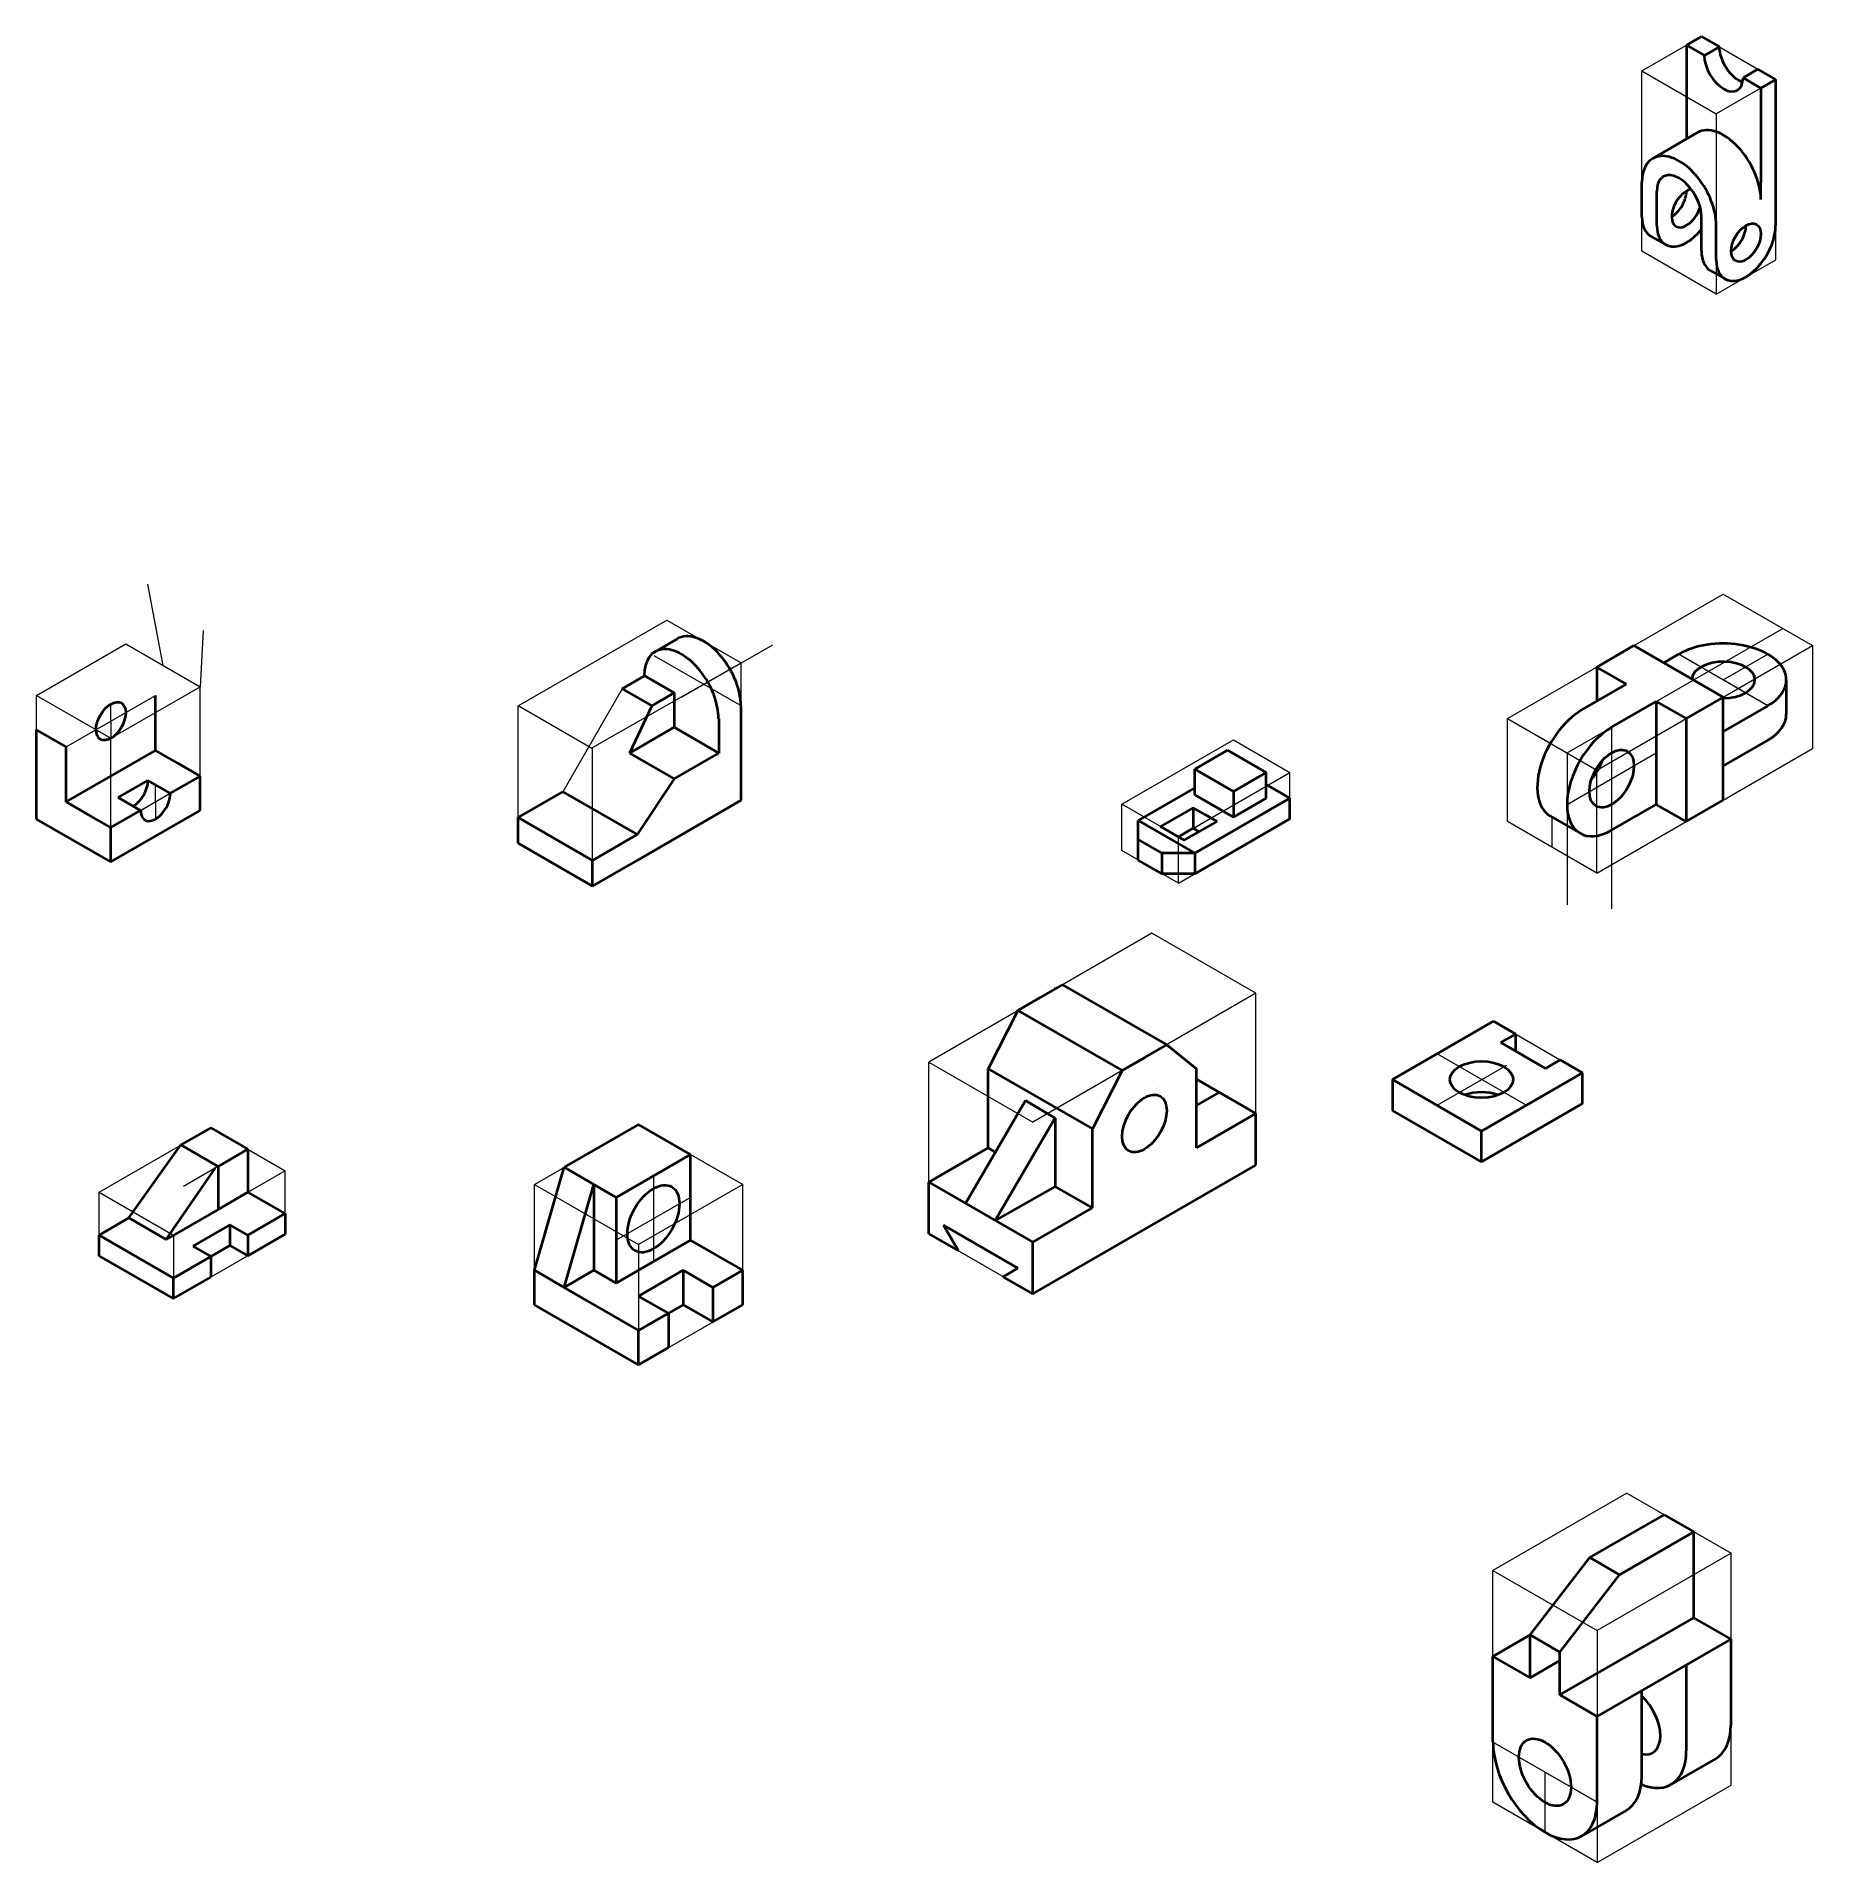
# Model space of a CAD drawing. Header units: millimetres. Extents: x 172 to 6451, y -595 to 608.
# Drawn here: x 172 to 1206, y -455 to 608 of the extents above; entities that cross this region are included whole.
import ezdxf

# ---------------------------------------------------------------- set-up
doc = ezdxf.new("R2010")
doc.units = ezdxf.units.MM
doc.header["$LTSCALE"] = 10
doc.linetypes.add('CENTER2', pattern=[28.575, 19.05, -3.175, 3.175, -3.175])
for name, color, linetype, lineweight in [('Centre', 1, 'CENTER2', 20), ('Dimension n Hatch', 6, 'Continuous', 20), ('Object', 2, 'Continuous', 40), ('Projection', 5, 'Continuous', 5)]:
    doc.layers.add(name, color=color, linetype=linetype, lineweight=lineweight)

msp = doc.modelspace()

# ---------------------------------------------------------------- linework, layer by layer
at = {"layer": 'Centre'}
for p, q in [((1120.6, 487), (1120.6, 487)), ((1155.2, 467), (1155.2, 467)), ((582.3, 218.4), (531.7, 247.6)), ((547.6, 223.4), (600.8, 254)), ((1180.2, 218.5), (1128.2, 248.5)), ((1154.2, 233.5), (1180.2, 248.5)), ((189.3, 194.5), (241.3, 224.5)), ((1180.2, 218.5), (1154.2, 233.5)), ((1154.2, 223.5), (1154.2, 222.9)), ((215.3, 209.5), (215.3, 219.5)), ((1154.2, 203.5), (1180.2, 218.5)), ((189.3, 194.5), (215.3, 209.5)), ((215.3, 209.5), (215.3, 199.5)), ((1089.2, 206), (1089.2, 100.3)), ((1063.2, 161), (1115.2, 191)), ((241.3, 162.5), (241.3, 172.5)), ((232.6, 157.5), (249.9, 167.5)), ((241.3, 162.5), (241.3, 152.5)), ((894.9, 160.6), (847.4, 133.2)), ((850.1, 156.5), (859.4, 151.1)), ((1054.6, 136), (1054.6, 153.7)), ((1039.4, -14.2), (987.5, 15.8)), ((987.5, -14.2), (1028.1, 9.2)), ((295, -39.8), (257.5, -61.5)), ((531.2, -55.3), (531.2, -105.3)), ((552.9, -67.8), (509.6, -92.8)), ((721.8, -96.5), (700.2, -84)), ((1080.7, -420.1), (1020.1, -385.1)), ((1050.4, -437.6), (1050.4, -402.6)), ((1050.4, -402.6), (1080.7, -420.1))]:
    msp.add_line(p, q, dxfattribs=at)
at = {"layer": 'Dimension n Hatch'}
msp.add_line((236.7, 289.3), (245.6, 242), dxfattribs=at)
at = {"layer": 'Object'}
for p, q in [((1141.5, 608.2), (1132.8, 603.2)), ((1141.5, 608.2), (1151.9, 602.2)), ((1132.8, 603.2), (1143.2, 597.2)), ((1132.8, 603.2), (1132.8, 548.2)), ((1143.2, 597.2), (1151.9, 602.2)), ((1165.7, 584.2), (1174.4, 589.2)), ((1184.8, 583.2), (1174.4, 589.2)), ((1176.1, 578.2), (1165.7, 584.2)), ((1184.8, 583.2), (1176.1, 578.2)), ((1176.1, 578.2), (1176.1, 523.2)), ((1184.8, 518.2), (1184.8, 583.2)), ((1139.1, 552.2), (1113.2, 537.2)), ((1106.8, 503.2), (1106.8, 523.2)), ((1176.1, 513.2), (1176.1, 523.2)), ((1115.5, 498.2), (1115.5, 518.2)), ((1184.8, 498.2), (1184.8, 518.2)), ((1184.8, 518.2), (1184.8, 518.2)), ((1141.5, 483.2), (1141.5, 503.2)), ((1111.9, 492), (1120.6, 487)), ((1150.1, 478.2), (1150.1, 498.2)), ((1146.5, 472), (1155.2, 467)), ((544.9, 257.3), (529.9, 248.6)), ((1080.6, 241), (1102.2, 253.5)), ((1102.2, 253.5), (1154.2, 223.5)), ((1128.2, 248.5), (1119.5, 243.5)), ((513, 228.4), (526, 235.9)), ((525.8, 236), (543.2, 226)), ((582.3, 243.4), (582.3, 243.4)), ((1097.9, 231), (1080.6, 241)), ((1080.6, 241), (1080.6, 221)), ((241.3, 192.5), (241.3, 224.5)), ((513, 228.4), (530.3, 218.4)), ((530.3, 218.4), (543.3, 225.9)), ((543.3, 225.9), (543.3, 205.9)), ((1071.9, 216), (1097.9, 231)), ((1154.2, 223.5), (1132.5, 211)), ((1154.2, 163.5), (1154.2, 223.5)), ((1190.9, 233.5), (1190.9, 213.5)), ((530.3, 218.4), (517.3, 190.9)), ((582.3, 218.4), (582.1, 218.3)), ((582.3, 163.4), (582.3, 218.4)), ((1089.2, 206), (1115.2, 221)), ((1115.2, 221), (1115.2, 161)), ((1115.2, 221), (1132.5, 211)), ((1180.2, 218.5), (1154.2, 203.5)), ((172, 152.5), (172, 204.5)), ((189.3, 194.5), (172, 204.5)), ((543.3, 205.9), (517.3, 190.9)), ((543.3, 205.9), (569.3, 190.9)), ((569.3, 210.9), (569.3, 190.9)), ((1132.5, 211), (1132.5, 151)), ((189.3, 162.5), (189.3, 194.5)), ((189.3, 162.5), (241.3, 192.5)), ((254.3, 185), (241.3, 192.5)), ((582.3, 178.4), (582.3, 198.4)), ((846.4, 181.6), (865.5, 192.6)), ((865.5, 192.6), (888, 179.6)), ((1180.2, 198.5), (1154.2, 183.5)), ((254.3, 185), (267.3, 177.5)), ((517.3, 190.9), (543.3, 175.9)), ((543.3, 175.9), (569.3, 190.9)), ((846.4, 166.6), (846.4, 181.6)), ((846.4, 181.6), (868.9, 168.6)), ((1080.6, 182.2), (1080.6, 181)), ((219.6, 165), (236.9, 175)), ((249.9, 167.5), (236.9, 175)), ((267.3, 177.5), (249.9, 167.5)), ((267.3, 157.5), (267.3, 177.5)), ((543.3, 175.9), (521.7, 143.4)), ((582.3, 163.4), (582.3, 178.4)), ((846.4, 170.6), (813.5, 151.6)), ((888, 179.6), (868.9, 168.6)), ((888, 164.6), (888, 179.6)), ((901.8, 164.6), (888, 172.6)), ((202.3, 155), (189.3, 162.5)), ((219.6, 165), (232.6, 157.5)), ((452.4, 153.4), (478.4, 168.4)), ((478.4, 168.4), (521.7, 143.4)), ((521.7, 128.4), (582.3, 163.4)), ((868.9, 153.6), (846.4, 166.6)), ((901.8, 164.6), (846.4, 132.6)), ((868.9, 168.6), (868.9, 153.6)), ((868.9, 153.6), (888, 164.6)), ((901.8, 164.6), (894.9, 160.6)), ((901.8, 152.6), (901.8, 164.6)), ((1089.2, 146), (1115.2, 161)), ((1132.5, 151), (1115.2, 161)), ((1132.5, 151), (1154.2, 163.5)), ((215.3, 127.5), (172, 152.5)), ((215.3, 147.5), (202.3, 155)), ((215.3, 127.5), (267.3, 157.5)), ((215.3, 147.5), (232.6, 157.5)), ((452.4, 138.4), (452.4, 153.4)), ((495.7, 128.4), (452.4, 153.4)), ((813.5, 151.6), (846.4, 132.6)), ((813.5, 139.6), (813.5, 151.6)), ((845.5, 159.1), (826.5, 148.1)), ((840.3, 140.1), (859.4, 151.1)), ((859.4, 151.1), (845.5, 159.1)), ((845.5, 159.1), (845.5, 147.1)), ((901.8, 152.6), (846.4, 120.6)), ((852.5, 155.1), (859.4, 151.1)), ((901.8, 152.6), (894.9, 148.6)), ((1053.5, 154.2), (1070.9, 144.2)), ((215.3, 127.5), (215.3, 147.5)), ((495.7, 113.4), (452.4, 138.4)), ((495.7, 128.4), (521.7, 143.4)), ((813.5, 128.6), (813.5, 140.6)), ((827.4, 132.6), (813.5, 140.6)), ((826.5, 148.1), (840.3, 140.1)), ((845.5, 147.1), (836.9, 142.1)), ((845.5, 147.1), (849, 145.1)), ((854.7, 145.4), (854.7, 145.4)), ((1089.2, 146), (1089.2, 146)), ((495.7, 113.4), (521.7, 128.4)), ((495.7, 113.4), (495.7, 128.4)), ((827.4, 120.6), (813.5, 128.6)), ((827.4, 120.6), (827.4, 132.6)), ((846.4, 132.6), (827.4, 132.6)), ((846.4, 132.6), (846.4, 120.6)), ((846.4, 120.6), (827.4, 120.6)), ((743.5, 41), (769.5, 56)), ((743.5, 41), (769.5, 56)), ((765.4, 53.7), (765.4, 54.3)), ((769.5, 56), (830.1, 21)), ((756.5, 48.5), (743.5, 41)), ((756.5, 48.5), (743.5, 41)), ((743.5, 41), (726.2, 7)), ((743.5, 41), (804.1, 6)), ((961.5, 0.8), (1020.4, 34.8)), ((1020.4, 34.8), (1033.4, 27.3)), ((765.4, 31.3), (765.4, 31.3)), ((1024.7, 22.3), (1033.4, 27.3)), ((1050.7, 7.3), (1024.7, 22.3)), ((1033.4, 17.3), (1033.4, 27.3)), ((804.1, 6), (830.1, 21)), ((804.1, 6), (830.1, 21)), ((817.1, 13.5), (804.1, 6)), ((817.1, 13.5), (804.1, 6)), ((826, 18.7), (826, 19.3)), ((830.1, 21), (847.4, 7)), ((1059.3, 12.3), (1050.7, 7.3)), ((1072.3, 4.8), (1059.3, 12.3)), ((726.2, -39), (726.2, 7)), ((726.2, 7), (786.8, -28)), ((804.1, 6), (786.8, -28)), ((847.4, -39), (847.4, 7)), ((882, -19), (847.4, 1)), ((1013.4, -29.2), (961.5, 0.8)), ((961.5, 0.8), (961.5, -17.2)), ((1013.4, -29.2), (1072.3, 4.8)), ((1072.3, -13.2), (1072.3, 4.8)), ((826, -3.7), (826, -3.7)), ((847.4, -14.3), (860.7, -6.7)), ((712.9, -71.3), (747.8, -11.5)), ((747.8, -11.5), (765.1, -21.6)), ((882, -19), (847.4, -39)), ((882, -49), (882, -19)), ((1013.4, -47.2), (961.5, -17.2)), ((1013.4, -47.2), (1072.3, -13.2)), ((273.4, -27.3), (256, -37.3)), ((273.4, -27.3), (295, -39.8)), ((522.5, -25.3), (479.2, -50.3)), ((552.9, -42.8), (522.5, -25.3)), ((730.2, -81.3), (765.1, -21.5)), ((765.1, -21.6), (765.1, -61.5)), ((786.8, -74), (786.8, -28)), ((1013.4, -47.2), (1013.4, -29.2)), ((225.7, -79.8), (256, -37.3)), ((256, -37.3), (277.7, -49.8)), ((277.7, -49.8), (295, -39.8)), ((295, -39.8), (295, -64.8)), ((726.2, -39), (691.5, -59)), ((730.3, -41.4), (726.2, -39)), ((247.4, -92.3), (276.2, -50.6)), ((277.7, -49.8), (277.7, -74.8)), ((461.9, -110.3), (479.2, -50.3)), ((461.9, -110.3), (479.2, -50.3)), ((479.2, -50.3), (509.6, -67.8)), ((552.9, -42.8), (509.6, -67.8)), ((552.9, -92.8), (552.9, -42.8)), ((747.8, -51.5), (747.7, -51.4)), ((747.8, -51.5), (747.8, -51.1)), ((752.1, -124), (882, -49)), ((479.2, -120.3), (496.6, -60.3)), ((496.6, -60.3), (496.6, -110.3)), ((691.5, -89), (691.5, -59)), ((691.5, -59), (752.1, -94)), ((765.1, -61.5), (730.2, -81.3)), ((786.8, -74), (765.1, -61.5)), ((295, -64.8), (277.7, -74.8)), ((316.7, -77.3), (295, -64.8)), ((295, -64.8), (295, -64.8)), ((509.6, -67.8), (509.6, -117.8)), ((752.1, -94), (786.8, -74)), ((208.4, -89.8), (225.7, -79.8)), ((225.7, -79.8), (247.4, -92.3)), ((277.7, -74.8), (247.4, -92.3)), ((284.6, -83.8), (263, -96.3)), ((295, -89.8), (284.6, -83.8)), ((284.6, -83.8), (284.6, -95.8)), ((316.7, -77.3), (295, -89.8)), ((316.7, -77.3), (316.7, -89.3)), ((691.5, -89), (691.5, -79)), ((700.2, -84), (743.5, -109)), ((708.8, -99), (700.2, -84)), ((208.4, -101.8), (208.4, -89.8)), ((208.4, -89.8), (251.7, -114.8)), ((295, -101.8), (316.7, -89.3)), ((295, -89.8), (295, -101.8)), ((552.9, -92.8), (509.6, -117.8)), ((583.2, -110.3), (552.9, -92.8)), ((691.5, -89), (708.8, -99)), ((752.1, -124), (752.1, -94)), ((251.7, -126.8), (208.4, -101.8)), ((251.7, -114.8), (273.4, -102.3)), ((263, -96.3), (273.4, -102.3)), ((284.6, -95.8), (273.4, -102.3)), ((273.4, -102.3), (273.4, -114.3)), ((284.6, -95.8), (295, -101.8)), ((251.7, -126.8), (273.4, -114.3)), ((251.7, -126.8), (251.7, -114.8)), ((461.9, -130.3), (461.9, -110.3)), ((461.9, -110.3), (479.2, -120.3)), ((479.2, -120.3), (496.6, -110.3)), ((496.6, -110.3), (509.6, -117.8)), ((522.5, -125.3), (548.5, -110.3)), ((548.5, -110.3), (565.8, -120.3)), ((548.5, -110.3), (548.5, -130.3)), ((583.2, -110.3), (565.8, -120.3)), ((583.2, -130.3), (583.2, -110.3)), ((734.8, -114), (743.5, -109)), ((752.1, -124), (734.8, -114)), ((479.2, -120.3), (492.2, -127.8)), ((539.9, -135.3), (522.5, -125.3)), ((565.8, -120.3), (565.8, -140.3)), ((522.5, -165.3), (461.9, -130.3)), ((492.2, -127.8), (522.5, -145.3)), ((522.5, -145.3), (539.9, -135.3)), ((548.5, -130.3), (539.9, -135.3)), ((539.9, -135.3), (539.9, -155.3)), ((548.5, -130.3), (565.8, -140.3)), ((565.8, -140.3), (583.2, -130.3)), ((522.5, -165.3), (522.5, -145.3)), ((522.5, -165.3), (539.9, -155.3)), ((1076.4, -277.6), (1119.7, -252.6)), ((1119.7, -252.6), (1137, -262.6)), ((1137, -262.6), (1093.7, -287.6)), ((1137, -312.6), (1137, -262.6)), ((1041.7, -322.6), (1076.4, -277.6)), ((1093.7, -287.6), (1076.4, -277.6)), ((1059.1, -332.6), (1093.7, -287.6)), ((1059.1, -357.6), (1137, -312.6)), ((1158.7, -325.1), (1137, -312.6)), ((1020.1, -335.1), (1041.7, -322.6)), ((1041.7, -347.6), (1041.7, -322.6)), ((1059.1, -332.6), (1041.7, -322.6)), ((1080.7, -370.1), (1158.7, -325.1)), ((1158.7, -375.1), (1158.7, -325.1)), ((1020.1, -385.1), (1020.1, -335.1)), ((1020.1, -335.1), (1041.7, -347.6)), ((1041.7, -347.6), (1059.1, -337.6)), ((1059.1, -357.6), (1059.1, -332.6)), ((1132.7, -390.1), (1132.7, -340.1)), ((1080.7, -370.1), (1059.1, -357.6)), ((1106.7, -405.1), (1106.7, -355.1)), ((1080.7, -420.1), (1080.7, -370.1)), ((1123.8, -409.8), (1149.8, -394.8)), ((1071.8, -439.8), (1097.8, -424.8))]:
    msp.add_line(p, q, dxfattribs=at)
for centre, major_axis, start_param, end_param in [((1154.4, 590.7), (8, -13.8), 3.926991, 7.068583), ((1163.1, 595.7), (8, -13.8), 3.926991, 5.708074), ((1154.4, 525.7), (15.3, -26.5), 7.068583, 9.424778), ((1128.5, 510.7), (15.3, -26.5), 7.068583, 10.210176), ((1128.5, 510.7), (9.2, -15.9), 0.785398, 3.926991), ((1132.8, 508.2), (-6.1, -10.6), 3.610389, 8.218504), ((1124.1, 513.2), (-6.1, -10.6), 7.068583, 8.63938), ((1124.1, 513.2), (-12.2, -21.2), 5.497787, 6.283185), ((1132.8, 508.2), (-12.2, -21.2), 5.497787, 7.592182), ((1167.4, 488.2), (-12.2, -21.2), 5.497787, 8.63938), ((1158.8, 493.2), (-6.1, -10.6), 7.068583, 8.63938), ((1158.8, 493.2), (-12.2, -21.2), 5.497787, 6.283185), ((560.5, 231), (15.3, -26.5), 7.061632, 9.444356), ((1154.2, 233.5), (-36.7, 0), 2.356194, 5.497787), ((547.5, 223.5), (15.3, -26.5), 7.061632, 10.210176), ((1154.2, 233.5), (-18.4, 0), 1.570796, 6.227515), ((560.5, 231), (15.3, -26.5), 10.853677, 10.865136), ((1071.9, 186), (-18.4, -31.8), 3.926991, 6.338856), ((1154.2, 213.5), (-36.7, 0), 2.356194, 3.141593), ((1089.2, 176), (-18.4, -31.8), 3.926991, 7.068583), ((1071.9, 186), (-9.2, -15.9), 7.514145, 8.193819), ((228.3, 170), (-6.1, -10.6), 7.068583, 8.63938), ((241.3, 162.5), (-6.1, -10.6), 5.497787, 8.63938), ((1013.4, -17.2), (-18.4, 0), 4.15479, 5.269988), ((1102.4, -372.6), (10.7, -18.6), 5.787539, 8.349628), ((1128.3, -357.6), (21.4, -37.1), 6.283185, 7.068583), ((1050.4, -402.6), (21.4, -37.1), 3.926991, 7.068583), ((1102.4, -372.6), (21.4, -37.1), 5.632048, 7.068583), ((1128.3, -357.6), (21.4, -37.1), 5.632048, 5.641135), ((1076.4, -387.6), (21.4, -37.1), 6.283185, 7.068583), ((1076.4, -387.6), (21.4, -37.1), 5.632048, 5.641135)]:
    msp.add_ellipse(centre, major_axis=major_axis, ratio=0.57735, start_param=start_param, end_param=end_param, dxfattribs=at)
for centre, major_axis in [((1167.4, 488.2), (-6.1, -10.6)), ((215.3, 209.5), (-6.1, -10.6)), ((1089.2, 176), (-9.2, -15.9)), ((1013.4, 0.8), (-18.4, 0)), ((817.1, -24.8), (-9.2, -15.9)), ((531.2, -80.3), (-10.7, -18.6)), ((1050.4, -402.6), (10.7, -18.6))]:
    msp.add_ellipse(centre, major_axis=major_axis, ratio=0.57735, dxfattribs=at)
at = {"layer": 'Projection'}
for p, q in [((1106.8, 588.2), (1141.5, 608.2)), ((1141.5, 608.2), (1184.8, 583.2)), ((1106.8, 483.2), (1106.8, 588.2)), ((1106.8, 588.2), (1150.1, 563.2)), ((1184.8, 583.2), (1150.1, 563.2)), ((1184.8, 478.2), (1184.8, 583.2)), ((1150.1, 563.2), (1150.1, 458.2)), ((1150.1, 458.2), (1106.8, 483.2)), ((1150.1, 458.2), (1184.8, 478.2)), ((1028.6, 211), (1154.2, 283.5)), ((1154.2, 283.5), (1206.1, 253.5)), ((452.4, 218.4), (539, 268.4)), ((539, 268.4), (582.3, 243.4)), ((269, 262.2), (267.3, 229.5)), ((1063.2, 191), (1188.8, 263.5)), ((172, 224.5), (223.9, 254.5)), ((223.9, 254.5), (267.3, 229.5)), ((1080.6, 181), (1206.1, 253.5)), ((1206.1, 253.5), (1206.1, 193.5)), ((495.7, 194.1), (582.3, 243.4)), ((582.3, 163.4), (582.3, 243.4)), ((172, 152.5), (172, 224.5)), ((172, 224.5), (215.3, 199.5)), ((215.3, 199.5), (267.3, 229.5)), ((267.3, 157.5), (267.3, 229.5)), ((513, 228.4), (478.4, 168.4)), ((452.4, 138.4), (452.4, 218.4)), ((495.7, 193.4), (452.4, 218.4)), ((1028.6, 151), (1028.6, 211)), ((1028.6, 211), (1080.6, 181)), ((215.3, 127.5), (215.3, 199.5)), ((495.7, 113.4), (495.7, 194.1)), ((804, 161.1), (868.9, 198.6)), ((868.9, 198.6), (901.8, 179.6)), ((1054.6, 196), (1045.9, 201)), ((1054.6, 196), (1063.2, 191)), ((1080.6, 121), (1206.1, 193.5)), ((1063.2, 191), (1063.2, 102.6)), ((1080.6, 121), (1080.6, 181)), ((836.9, 142.1), (901.8, 179.6)), ((901.8, 152.6), (901.8, 179.6)), ((495.7, 113.4), (582.3, 163.4)), ((804, 134.1), (804, 161.1)), ((836.9, 142.1), (804, 161.1)), ((215.3, 127.5), (172, 152.5)), ((215.3, 127.5), (267.3, 157.5)), ((836.9, 115.1), (901.8, 152.6)), ((1080.6, 121), (1028.6, 151)), ((495.7, 113.4), (452.4, 138.4)), ((836.9, 115.1), (836.9, 142.1)), ((836.9, 115.1), (804, 134.1)), ((836.9, 115.1), (869.9, 134.2)), ((821.4, 86), (691.5, 11)), ((882, 51), (821.4, 86)), ((882, 51), (752.1, -24)), ((882, -49), (882, 51)), ((961.5, 0.8), (1020.4, 34.8)), ((1020.4, 34.8), (1072.3, 4.8)), ((691.5, -89), (691.5, 11)), ((691.5, 11), (752.1, -24)), ((961.5, -17.2), (961.5, 0.8)), ((1013.4, -29.2), (961.5, 0.8)), ((1072.3, 4.8), (1013.4, -29.2)), ((1072.3, -13.2), (1072.3, 4.8)), ((1013.4, -47.2), (961.5, -17.2)), ((1013.4, -47.2), (1072.3, -13.2)), ((208.4, -64.8), (273.4, -27.3)), ((273.4, -27.3), (316.7, -52.3)), ((461.9, -60.3), (522.5, -25.3)), ((522.5, -25.3), (583.2, -60.3)), ((1013.4, -47.2), (1013.4, -29.2)), ((316.7, -52.3), (251.7, -89.8)), ((316.7, -89.3), (316.7, -52.3)), ((752.1, -124), (882, -49)), ((461.9, -130.3), (461.9, -60.3)), ((461.9, -60.3), (522.5, -95.3)), ((583.2, -60.3), (522.5, -95.3)), ((583.2, -130.3), (583.2, -60.3)), ((208.4, -101.8), (208.4, -64.8)), ((208.4, -64.8), (251.7, -89.8)), ((251.7, -126.8), (316.7, -89.3)), ((251.7, -89.8), (251.7, -126.8)), ((522.5, -95.3), (522.5, -165.3)), ((752.1, -124), (691.5, -89)), ((251.7, -126.8), (208.4, -101.8)), ((522.5, -165.3), (461.9, -130.3)), ((522.5, -165.3), (583.2, -130.3)), ((1098, -240.1), (1020.1, -285.1)), ((1098, -240.1), (1158.7, -275.1)), ((1158.7, -275.1), (1080.7, -320.1)), ((1158.7, -410.1), (1158.7, -275.1)), ((1020.1, -420.1), (1020.1, -285.1)), ((1020.1, -285.1), (1080.7, -320.1)), ((1080.7, -320.1), (1080.7, -455.1)), ((1080.7, -455.1), (1158.7, -410.1)), ((1080.7, -455.1), (1020.1, -420.1))]:
    msp.add_line(p, q, dxfattribs=at)

doc.saveas('drawing.dxf')
